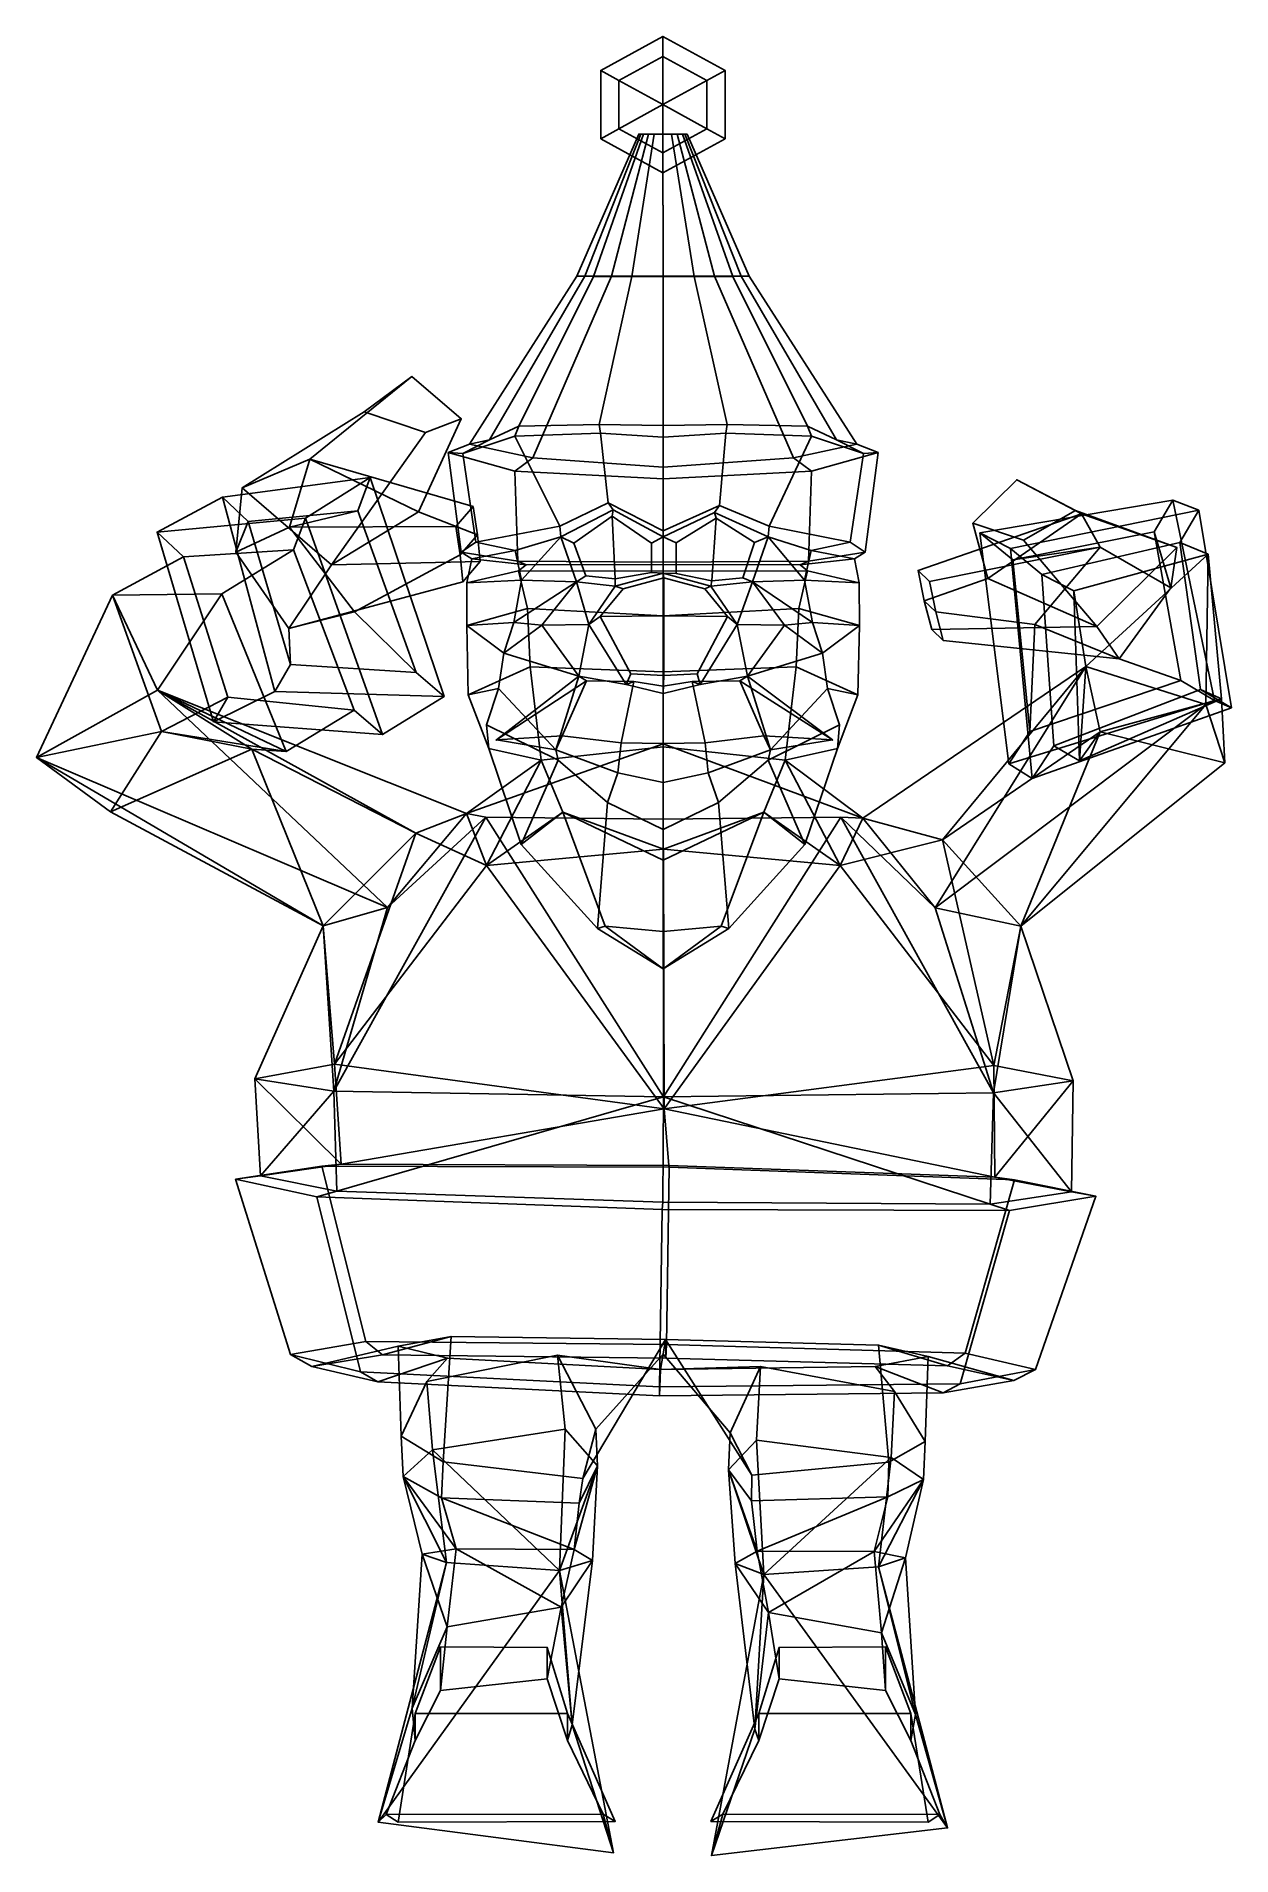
# Model space of a CAD drawing. Extents: x -196 to 174, y -163 to 400.
import ezdxf

# ---------------------------------------------------------------- set-up
doc = ezdxf.new("R2010")
doc.units = 0

msp = doc.modelspace()

# ---------------------------------------------------------------- linework, layer by layer
for p in [(-53.499561, 181.962646, 96.495125), (50.507008, 181.962646, 96.495125)]:
    msp.add_point(p)
for points in [[(-15.578745, 386.139221, 63.430351), (-1.969854, 393.603577, 63.430351), (-1.969851, 399.78717, 48.941158), (-21.21575, 389.23114, 48.941162)], [(-15.578739, 386.139221, 34.451965), (-21.21575, 389.23114, 48.941162), (-1.969851, 399.78717, 48.941158), (-1.969848, 393.603577, 34.451965)], [(11.639069, 386.139221, 63.430351), (17.276043, 389.23114, 48.941158), (-1.969851, 399.78717, 48.941158), (-1.969854, 393.603577, 63.430351)], [(11.639072, 386.139221, 34.451965), (-1.969848, 393.603577, 34.451965), (-1.969851, 399.78717, 48.941158), (17.276043, 389.23114, 48.941158)], [(-21.21575, 368.118958, 48.941162), (-15.578745, 371.210754, 63.430351), (-15.578745, 386.139221, 63.430351), (-21.21575, 389.23114, 48.941162)], [(-21.21575, 368.118958, 48.941162), (-21.21575, 389.23114, 48.941162), (-15.578739, 386.139221, 34.451965), (-15.578739, 371.210754, 34.451965)], [(-1.969855, 378.674988, 69.431976), (-1.969854, 393.603577, 63.430351), (-15.578745, 386.139221, 63.430351)], [(-1.969856, 378.674988, 28.450333), (-15.578739, 386.139221, 34.451965), (-1.969848, 393.603577, 34.451965)], [(-1.969856, 378.674988, 28.450333), (-1.969848, 393.603577, 34.451965), (11.639072, 386.139221, 34.451965)], [(-1.969855, 378.674988, 69.431976), (11.639069, 386.139221, 63.430351), (-1.969854, 393.603577, 63.430351)], [(17.276043, 368.118958, 48.941158), (17.276043, 389.23114, 48.941158), (11.639069, 386.139221, 63.430351), (11.639069, 371.210754, 63.430351)], [(17.276043, 368.118958, 48.941158), (11.639072, 371.210754, 34.451965), (11.639072, 386.139221, 34.451965), (17.276043, 389.23114, 48.941158)], [(-15.578745, 371.210754, 63.430351), (-1.969855, 378.674988, 69.431976), (-15.578745, 386.139221, 63.430351)], [(-15.578739, 371.210754, 34.451965), (-15.578739, 386.139221, 34.451965), (-1.969856, 378.674988, 28.450333)], [(11.639072, 371.210754, 34.451965), (-1.969856, 378.674988, 28.450333), (11.639072, 386.139221, 34.451965)], [(11.639069, 371.210754, 63.430351), (11.639069, 386.139221, 63.430351), (-1.969855, 378.674988, 69.431976)], [(-1.969854, 363.746521, 63.430351), (-1.969855, 378.674988, 69.431976), (-15.578745, 371.210754, 63.430351)], [(-1.969848, 363.746521, 34.451965), (-15.578739, 371.210754, 34.451965), (-1.969856, 378.674988, 28.450333)], [(-1.969848, 363.746521, 34.451965), (-1.969856, 378.674988, 28.450333), (11.639072, 371.210754, 34.451965)], [(-1.969854, 363.746521, 63.430351), (11.639069, 371.210754, 63.430351), (-1.969855, 378.674988, 69.431976)], [(-9.452437, 369.541687, 47.415455), (-6.451492, 369.560547, 43.899387), (-17.898188, 325.560547, 30.320601), (-28.615849, 325.541656, 41.662754)], [(-8.765778, 369.522278, 51.012367), (-9.452437, 369.541687, 47.415455), (-28.615849, 325.541656, 41.662754), (-26.163492, 325.522308, 53.265697)], [(-8.015762, 369.498352, 55.471481), (-8.765778, 369.522278, 51.012367), (-26.163492, 325.522308, 53.265697), (-23.484865, 325.498322, 67.64994)], [(-4.675262, 369.486633, 57.636448), (-8.015762, 369.498352, 55.471481), (-23.484865, 325.498322, 67.64994), (-11.554507, 325.486664, 74.633705)], [(-1.969851, 357.562988, 48.941158), (-1.969854, 363.746521, 63.430351), (-15.578745, 371.210754, 63.430351), (-21.21575, 368.118958, 48.941162)], [(-1.969851, 357.562988, 48.941158), (-21.21575, 368.118958, 48.941162), (-15.578739, 371.210754, 34.451965), (-1.969848, 363.746521, 34.451965)], [(-6.451492, 369.560547, 43.899387), (-1.97984, 369.573303, 41.530643), (-1.928, 325.573303, 22.679499), (-17.898188, 325.560547, 30.320601)], [(-1.97984, 369.479858, 58.899921), (-4.675262, 369.486633, 57.636448), (-11.554507, 325.486664, 74.633705), (-1.928, 325.479858, 78.709419)], [(2.491812, 369.560547, 43.899387), (14.042187, 325.560547, 30.320601), (-1.928, 325.573303, 22.679499), (-1.97984, 369.573303, 41.530643)], [(-1.97984, 369.479858, 58.899921), (-1.928, 325.479858, 78.709419), (7.698507, 325.486664, 74.633705), (0.715582, 369.486633, 57.636448)], [(-1.969851, 357.562988, 48.941158), (17.276043, 368.118958, 48.941158), (11.639069, 371.210754, 63.430351), (-1.969854, 363.746521, 63.430351)], [(-1.969851, 357.562988, 48.941158), (-1.969848, 363.746521, 34.451965), (11.639072, 371.210754, 34.451965), (17.276043, 368.118958, 48.941158)], [(0.715582, 369.486633, 57.636448), (7.698507, 325.486664, 74.633705), (19.628866, 325.498322, 67.64994), (4.056083, 369.498352, 55.471481)], [(5.49276, 369.541687, 47.415455), (24.759855, 325.541656, 41.662754), (14.042187, 325.560547, 30.320601), (2.491812, 369.560547, 43.899387)], [(4.056083, 369.498352, 55.471481), (19.628866, 325.498322, 67.64994), (22.307491, 325.522308, 53.265697), (4.806098, 369.522278, 51.012367)], [(4.806098, 369.522278, 51.012367), (22.307491, 325.522308, 53.265697), (24.759855, 325.541656, 41.662754), (5.49276, 369.541687, 47.415455)], [(-42.271126, 269.299835, 16.319864), (-61.859039, 273.548279, 37.509758), (-28.615849, 325.541656, 41.662754), (-17.898188, 325.560547, 30.320601)], [(-61.859039, 273.548279, 37.509758), (-55.5891, 274.848328, 60.679428), (-26.163492, 325.522308, 53.265697), (-28.615849, 325.541656, 41.662754)], [(-55.5891, 274.848328, 60.679428), (-46.548569, 279.128143, 88.605896), (-23.484865, 325.498322, 67.64994), (-26.163492, 325.522308, 53.265697)], [(-46.548569, 279.128143, 88.605896), (-21.688263, 279.644043, 101.565422), (-11.554507, 325.486664, 74.633705), (-23.484865, 325.498322, 67.64994)], [(-1.9, 266.40509, -2.974264), (-42.271126, 269.299835, 16.319864), (-17.898188, 325.560547, 30.320601), (-1.928, 325.573303, 22.679499)], [(-1.9, 279.32666, 108.993706), (-1.928, 325.479858, 78.709419), (-11.554507, 325.486664, 74.633705), (-21.688263, 279.644043, 101.565422)], [(-1.9, 266.40509, -2.974264), (-1.928, 325.573303, 22.679499), (14.042187, 325.560547, 30.320601), (38.471123, 269.299835, 16.319864)], [(-1.9, 279.32666, 108.993706), (17.88826, 279.644043, 101.565422), (7.698507, 325.486664, 74.633705), (-1.928, 325.479858, 78.709419)], [(42.748573, 279.128143, 88.605896), (19.628866, 325.498322, 67.64994), (7.698507, 325.486664, 74.633705), (17.88826, 279.644043, 101.565422)], [(38.471123, 269.299835, 16.319864), (14.042187, 325.560547, 30.320601), (24.759855, 325.541656, 41.662754), (58.059044, 273.548279, 37.509758)], [(51.789104, 274.848328, 60.679428), (22.307491, 325.522308, 53.265697), (19.628866, 325.498322, 67.64994), (42.748573, 279.128143, 88.605896)], [(58.059044, 273.548279, 37.509758), (24.759855, 325.541656, 41.662754), (22.307491, 325.522308, 53.265697), (51.789104, 274.848328, 60.679428)], [(-94.47876, 283.502747, 160.91893), (-79.651115, 294.469269, 154.576889), (-111.275536, 268.86676, 110.144539), (-132.144913, 260.049042, 133.238617)], [(-64.370476, 281.38559, 155.68689), (-77.613556, 252.584229, 119.946251), (-111.275536, 268.86676, 110.144539), (-79.651115, 294.469269, 154.576889)], [(-75.401917, 277.160248, 168.187851), (-64.370476, 281.38559, 155.68689), (-79.651115, 294.469269, 154.576889), (-94.47876, 283.502747, 160.91893)], [(-75.401917, 277.160248, 168.187851), (-94.47876, 283.502747, 160.91893), (-132.144913, 260.049042, 133.238617), (-104.512718, 236.205383, 134.668518)], [(-75.401917, 277.160248, 168.187851), (-104.512718, 236.205383, 134.668518), (-77.613556, 252.584229, 119.946251), (-64.370476, 281.38559, 155.68689)], [(-47.79092, 276.057281, 92.966484), (-46.548569, 279.128143, 88.605896), (-55.5891, 274.848328, 60.679428), (-63.887779, 270.68454, 61.73048)], [(-33.883507, 248.15918, 96.802116), (-47.79092, 276.057281, 92.966484), (-63.887779, 270.68454, 61.73048), (-59.840714, 243.229889, 77.739914)], [(-21.299599, 276.967651, 106.255333), (-21.688263, 279.644043, 101.565422), (-46.548569, 279.128143, 88.605896), (-47.79092, 276.057281, 92.966484)], [(-18.942772, 255.404907, 108.592934), (-21.299599, 276.967651, 106.255333), (-47.79092, 276.057281, 92.966484), (-33.883507, 248.15918, 96.802116)], [(-1.9, 275.689331, 112.282356), (-1.9, 279.32666, 108.993706), (-21.688263, 279.644043, 101.565422), (-21.299599, 276.967651, 106.255333)], [(-1.9, 246.739502, 112.074959), (-1.9, 275.689331, 112.282356), (-21.299599, 276.967651, 106.255333), (-18.942772, 255.404907, 108.592934)], [(-1.9, 275.689331, 112.282356), (17.499596, 276.967651, 106.255333), (17.88826, 279.644043, 101.565422), (-1.9, 279.32666, 108.993706)], [(-1.9, 246.739502, 112.074959), (15.546495, 254.597473, 108.592934), (17.499596, 276.967651, 106.255333), (-1.9, 275.689331, 112.282356)], [(15.546495, 254.597473, 108.592934), (30.955547, 248.15918, 96.802124), (43.990925, 276.057281, 92.966484), (17.499596, 276.967651, 106.255333)], [(17.499596, 276.967651, 106.255333), (43.990925, 276.057281, 92.966484), (42.748573, 279.128143, 88.605896), (17.88826, 279.644043, 101.565422)], [(30.955547, 248.15918, 96.802124), (56.040722, 243.229889, 77.739914), (60.08778, 270.68454, 61.73048), (43.990925, 276.057281, 92.966484)], [(43.990925, 276.057281, 92.966484), (60.08778, 270.68454, 61.73048), (51.789104, 274.848328, 60.679428), (42.748573, 279.128143, 88.605896)], [(-63.887779, 270.68454, 61.73048), (-55.5891, 274.848328, 60.679428), (-61.859039, 273.548279, 37.509758), (-68.413467, 270.929962, 35.851646)], [(-68.413467, 270.929962, 35.851646), (-61.859039, 273.548279, 37.509758), (-42.271126, 269.299835, 16.319864), (-47.799843, 265.164886, 12.511164)], [(-59.840714, 243.229889, 77.739914), (-63.887779, 270.68454, 61.73048), (-68.413467, 270.929962, 35.851646), (-64.414131, 240.066101, 40.018829)], [(-64.414131, 240.066101, 40.018829), (-68.413467, 270.929962, 35.851646), (-47.799843, 265.164886, 12.511164), (-46.904514, 237.327759, 13.866787)], [(64.613472, 270.929962, 35.851646), (43.999844, 265.164886, 12.511164), (38.471123, 269.299835, 16.319864), (58.059044, 273.548279, 37.509758)], [(60.614136, 240.066101, 40.018829), (43.104519, 237.327759, 13.866787), (43.999844, 265.164886, 12.511164), (64.613472, 270.929962, 35.851646)], [(60.08778, 270.68454, 61.73048), (64.613472, 270.929962, 35.851646), (58.059044, 273.548279, 37.509758), (51.789104, 274.848328, 60.679428)], [(56.040722, 243.229889, 77.739914), (60.614136, 240.066101, 40.018829), (64.613472, 270.929962, 35.851646), (60.08778, 270.68454, 61.73048)], [(-132.144913, 260.049042, 133.238617), (-111.275536, 268.86676, 110.144539), (-117.535316, 247.866089, 89.514938), (-134.125397, 240.148865, 109.375786)], [(-60.733704, 254.221436, 106.499535), (-66.073799, 248.034241, 98.733681), (-117.535316, 247.866089, 89.514938), (-111.275536, 268.86676, 110.144539)], [(-59.323471, 245.43335, 113.471428), (-60.733704, 254.221436, 106.499535), (-111.275536, 268.86676, 110.144539), (-77.613556, 252.584229, 119.946251)], [(-47.799843, 265.164886, 12.511164), (-42.271126, 269.299835, 16.319864), (-1.9, 266.40509, -2.974264), (-1.9, 262.789398, -7.526243)], [(-46.904514, 237.327759, 13.866787), (-47.799843, 265.164886, 12.511164), (-1.9, 262.789398, -7.526243), (-1.9, 237.041565, -5.901319)], [(43.999844, 265.164886, 12.511164), (-1.9, 262.789398, -7.526243), (-1.9, 266.40509, -2.974264), (38.471123, 269.299835, 16.319864)], [(43.104519, 237.327759, 13.866787), (-1.9, 237.041565, -5.901319), (-1.9, 262.789398, -7.526243), (43.999844, 265.164886, 12.511164)], [(-138.322205, 257.126556, 122.539848), (-92.525871, 263.218262, 80.947334), (-112.633125, 250.644501, 58.877846), (-158.509598, 246.325745, 98.606049)], [(-138.322205, 257.126556, 122.539848), (-130.308777, 249.621094, 119.506432), (-96.392212, 252.936035, 88.985893), (-92.525871, 263.218262, 80.947334)], [(-104.512718, 236.205383, 134.668518), (-132.144913, 260.049042, 133.238617), (-134.125397, 240.148865, 109.375786), (-117.768745, 216.43576, 114.890366)], [(-88.779533, 183.605957, 70.985367), (-112.633125, 250.644501, 58.877846), (-92.525871, 263.218262, 80.947334), (-69.713112, 195.415039, 95.363197)], [(-69.713112, 195.415039, 95.363197), (-92.525871, 263.218262, 80.947334), (-96.392212, 252.936035, 88.985893), (-78.332199, 202.869934, 98.91806)], [(109.646309, 243.867462, 144.959564), (125.772263, 252.972412, 135.380508), (107.556892, 262.534607, 134.726135), (93.957535, 249.053772, 135.506836)], [(93.957535, 249.053772, 135.506836), (107.556892, 262.534607, 134.726135), (127.546547, 251.968933, 76.399933), (98.648552, 231.972382, 88.890945)], [(125.772263, 252.972412, 135.380508), (157.133347, 241.534424, 93.501389), (127.546547, 251.968933, 76.399933), (107.556892, 262.534607, 134.726135)], [(-141.101273, 187.528259, 112.110939), (-122.071754, 196.966034, 138.877731), (-138.322205, 257.126556, 122.539848), (-158.509598, 246.325745, 98.606049)], [(-122.071754, 196.966034, 138.877731), (-117.22773, 205.311401, 130.952042), (-130.308777, 249.621094, 119.506432), (-138.322205, 257.126556, 122.539848)], [(-59.323471, 245.43335, 113.471428), (-64.767204, 239.268188, 105.736542), (-66.073799, 248.034241, 98.733681), (-60.733704, 254.221436, 106.499535)], [(-18.942772, 255.404907, 108.592934), (-33.883507, 248.15918, 96.802116), (-33.590797, 244.862305, 94.976685), (-17.374081, 253.190369, 107.094673)], [(-1.9, 246.739502, 112.074959), (-18.942772, 255.404907, 108.592934), (-17.374081, 253.190369, 107.094673), (-1.9, 244.85791, 109.102097)], [(-1.9, 246.739502, 112.074959), (-1.9, 244.85791, 109.102097), (13.977801, 252.382935, 107.094673), (15.546495, 254.597473, 108.592934)], [(15.546495, 254.597473, 108.592934), (13.977801, 252.382935, 107.094673), (30.662834, 244.862305, 94.976685), (30.955547, 248.15918, 96.802124)], [(155.825684, 256.253387, 74.268318), (163.86824, 253.090942, 42.294399), (105.590652, 241.190857, 29.49827), (96.163261, 246.041809, 60.109642)], [(155.825684, 256.253387, 74.268318), (96.163261, 246.041809, 60.109642), (106.375801, 237.747131, 63.601601), (150.06076, 246.431824, 74.043098)], [(168.76059, 194.209808, 85.825798), (155.825684, 256.253387, 74.268318), (150.06076, 246.431824, 74.043098), (158.390518, 200.348938, 82.554893)], [(174.055695, 191.921082, 52.145256), (163.86824, 253.090942, 42.294399), (155.825684, 256.253387, 74.268318), (168.76059, 194.209808, 85.825798)], [(-158.509598, 246.325745, 98.606049), (-112.633125, 250.644501, 58.877846), (-116.265526, 240.778687, 66.527275), (-150.390457, 238.679321, 95.552483)], [(-134.125397, 240.148865, 109.375786), (-117.535316, 247.866089, 89.514938), (-96.392212, 252.936035, 88.985893), (-130.308777, 249.621094, 119.506432)], [(-117.768745, 216.43576, 114.890366), (-134.125397, 240.148865, 109.375786), (-130.308777, 249.621094, 119.506432), (-117.22773, 205.311401, 130.952042)], [(-97.416481, 221.609131, 93.757751), (-78.332199, 202.869934, 98.91806), (-96.392212, 252.936035, 88.985893), (-117.535316, 247.866089, 89.514938)], [(-64.767204, 239.268188, 105.736542), (-97.416481, 221.609131, 93.757751), (-117.535316, 247.866089, 89.514938), (-66.073799, 248.034241, 98.733681)], [(-88.779533, 183.605957, 70.985367), (-97.564667, 191.164307, 74.627724), (-116.265526, 240.778687, 66.527275), (-112.633125, 250.644501, 58.877846)], [(-58.52729, 237.163116, 120.495293), (-59.323471, 245.43335, 113.471428), (-77.613556, 252.584229, 119.946251), (-104.512718, 236.205383, 134.668518)], [(-47.675175, 240.574005, 78.249641), (-33.590797, 244.862305, 94.976685), (-33.883507, 248.15918, 96.802116), (-59.840714, 243.229889, 77.739914)], [(-17.632929, 251.295166, 104.469688), (-17.374081, 253.190369, 107.094673), (-33.590797, 244.862305, 94.976685), (-29.570061, 242.926453, 94.654114)], [(-16.733572, 231.802063, 102.64016), (-17.632929, 251.295166, 104.469688), (-29.570061, 242.926453, 94.654114), (-25.823059, 232.736633, 97.547935)], [(-17.632929, 251.295166, 104.469688), (-5.485055, 242.923279, 106.095718), (-1.9, 244.85791, 109.102097), (-17.374081, 253.190369, 107.094673)], [(-5.485055, 242.923279, 106.095718), (-17.632929, 251.295166, 104.469688), (-16.733572, 231.802063, 102.64016), (-5.485055, 233.80603, 106.939919)], [(14.484674, 250.600037, 104.268639), (13.977801, 252.382935, 107.094673), (-1.9, 244.85791, 109.102097), (2.138192, 243.042542, 106.276031)], [(2.138192, 243.042542, 106.276031), (2.138192, 233.537933, 107.318275), (13.16766, 231.189697, 102.009949), (14.484674, 250.600037, 104.268639)], [(13.16766, 231.189697, 102.009949), (22.729984, 232.18573, 95.723228), (26.404018, 243.045959, 92.15062), (14.484674, 250.600037, 104.268639)], [(14.484674, 250.600037, 104.268639), (26.404018, 243.045959, 92.15062), (30.662834, 244.862305, 94.976685), (13.977801, 252.382935, 107.094673)], [(43.875175, 240.574005, 78.249641), (56.040722, 243.229889, 77.739914), (30.955547, 248.15918, 96.802124), (30.662834, 244.862305, 94.976685)], [(77.03997, 234.439026, 78.968117), (127.546547, 251.968933, 76.399933), (133.412094, 241.663147, 48.669022), (80.531509, 231.043823, 68.365593)], [(78.873459, 225.025665, 84.077141), (98.648552, 231.972382, 88.890945), (127.546547, 251.968933, 76.399933), (77.03997, 234.439026, 78.968117)], [(109.646309, 243.867462, 144.959564), (93.957535, 249.053772, 135.506836), (98.648552, 231.972382, 88.890945), (132.371231, 217.109894, 94.276024)], [(163.86824, 253.090942, 42.294399), (158.049713, 243.100464, 42.076439), (115.295204, 233.2052, 32.828983), (105.590652, 241.190857, 29.49827)], [(109.646309, 243.867462, 144.959564), (132.371231, 217.109894, 94.276024), (157.133347, 241.534424, 93.501389), (125.772263, 252.972412, 135.380508)], [(157.133347, 241.534424, 93.501389), (155.223083, 229.112274, 63.415054), (133.412094, 241.663147, 48.669022), (127.546547, 251.968933, 76.399933)], [(174.055695, 191.921082, 52.145256), (164.447113, 197.592529, 49.116577), (158.049713, 243.100464, 42.076439), (163.86824, 253.090942, 42.294399)], [(-141.101273, 187.528259, 112.110939), (-158.509598, 246.325745, 98.606049), (-150.390457, 238.679321, 95.552483), (-136.606171, 195.2453, 104.769005)], [(-58.52729, 237.163116, 120.495293), (-63.892567, 230.959808, 112.709518), (-64.767204, 239.268188, 105.736542), (-59.323471, 245.43335, 113.471428)], [(-59.840714, 243.229889, 77.739914), (-64.414131, 240.066101, 40.018829), (-61.108589, 238.052368, 41.26128), (-47.675175, 240.574005, 78.249641)], [(-45.702423, 231.456543, 78.655991), (-33.590797, 244.862305, 94.976685), (-47.675175, 240.574005, 78.249641)], [(-28.66053, 230.895935, 98.549278), (-33.590797, 244.862305, 94.976685), (-45.702423, 231.456543, 78.655991)], [(-25.823059, 232.736633, 97.547935), (-29.570061, 242.926453, 94.654114), (-33.590797, 244.862305, 94.976685), (-28.66053, 230.895935, 98.549278)], [(-5.485055, 233.80603, 106.939919), (-1.9, 233.558594, 110.144325), (-1.9, 244.85791, 109.102097), (-5.485055, 242.923279, 106.095718)], [(2.138192, 233.537933, 107.318275), (2.138192, 243.042542, 106.276031), (-1.9, 244.85791, 109.102097), (-1.9, 233.558594, 110.144325)], [(22.729984, 232.18573, 95.723228), (25.732569, 230.895935, 98.549278), (30.662834, 244.862305, 94.976685), (26.404018, 243.045959, 92.15062)], [(25.732569, 230.895935, 98.549278), (41.90242, 231.456543, 78.655991), (30.662834, 244.862305, 94.976685)], [(41.90242, 231.456543, 78.655991), (43.875175, 240.574005, 78.249641), (30.662834, 244.862305, 94.976685)], [(56.040722, 243.229889, 77.739914), (43.875175, 240.574005, 78.249641), (57.308598, 238.052368, 41.26128), (60.614136, 240.066101, 40.018829)], [(112.319489, 170.054962, 39.704418), (105.105621, 174.552307, 71.719978), (96.163261, 246.041809, 60.109642), (105.590652, 241.190857, 29.49827)], [(105.105621, 174.552307, 71.719978), (111.636475, 184.537048, 72.112534), (106.375801, 237.747131, 63.601601), (96.163261, 246.041809, 60.109642)], [(155.223083, 229.112274, 63.415054), (150.06076, 246.431824, 74.043098), (106.375801, 237.747131, 63.601601), (133.412094, 241.663147, 48.669022)], [(158.049713, 243.100464, 42.076439), (166.762375, 239.467316, 7.214157), (125.261086, 228.130371, -1.553777), (115.295204, 233.2052, 32.828983)], [(139.238617, 207.038147, 66.752838), (158.390518, 200.348938, 82.554893), (150.06076, 246.431824, 74.043098), (155.223083, 229.112274, 63.415054)], [(170.877945, 194.665833, 13.612125), (166.762375, 239.467316, 7.214157), (158.049713, 243.100464, 42.076439), (164.447113, 197.592529, 49.116577)], [(-150.390457, 238.679321, 95.552483), (-116.265526, 240.778687, 66.527275), (-138.470383, 227.195068, 41.433933), (-172.291245, 226.746338, 69.428734)], [(-157.181992, 184.557312, 76.968124), (-136.606171, 195.2453, 104.769005), (-150.390457, 238.679321, 95.552483), (-172.291245, 226.746338, 69.428734)], [(-138.470383, 227.195068, 41.433933), (-116.265526, 240.778687, 66.527275), (-97.564667, 191.164307, 74.627724), (-118.539299, 178.398315, 48.137123)], [(-63.892567, 230.959808, 112.709518), (-117.768745, 216.43576, 114.890366), (-97.416481, 221.609131, 93.757751), (-64.767204, 239.268188, 105.736542)], [(-58.52729, 237.163116, 120.495293), (-104.512718, 236.205383, 134.668518), (-117.768745, 216.43576, 114.890366), (-63.892567, 230.959808, 112.709518)], [(-64.414131, 240.066101, 40.018829), (-46.904514, 237.327759, 13.866787), (-44.318386, 236.215271, 14.896184), (-61.108589, 238.052368, 41.26128)], [(-47.675175, 240.574005, 78.249641), (-61.108589, 238.052368, 41.26128), (-62.612999, 230.640381, 42.462151), (-45.702423, 231.456543, 78.655991)], [(-62.612999, 230.640381, 42.462151), (-61.108589, 238.052368, 41.26128), (-44.318386, 236.215271, 14.896184), (-46.630749, 234.319763, 12.67251)], [(-46.904514, 237.327759, 13.866787), (-1.9, 237.041565, -5.901319), (-1.9, 236.288086, -2.27502), (-44.318386, 236.215271, 14.896184)], [(43.104519, 237.327759, 13.866787), (40.518391, 236.215271, 14.896184), (-1.9, 236.288086, -2.27502), (-1.9, 237.041565, -5.901319)], [(60.614136, 240.066101, 40.018829), (57.308598, 238.052368, 41.26128), (40.518391, 236.215271, 14.896184), (43.104519, 237.327759, 13.866787)], [(58.813, 230.640381, 42.462151), (42.830746, 234.319763, 12.67251), (40.518391, 236.215271, 14.896184), (57.308598, 238.052368, 41.26128)], [(43.875175, 240.574005, 78.249641), (41.90242, 231.456543, 78.655991), (58.813, 230.640381, 42.462151), (57.308598, 238.052368, 41.26128)], [(82.47718, 221.65448, 73.491241), (80.531509, 231.043823, 68.365593), (133.412094, 241.663147, 48.669022), (113.180038, 217.761536, 50.908455)], [(112.319489, 170.054962, 39.704418), (105.590652, 241.190857, 29.49827), (115.295204, 233.2052, 32.828983), (118.997635, 180.194427, 40.114334)], [(113.180038, 217.761536, 50.908455), (133.412094, 241.663147, 48.669022), (106.375801, 237.747131, 63.601601), (111.636475, 184.537048, 72.112534)], [(166.762375, 239.467316, 7.214157), (128.894012, 204.668121, -48.871151), (125.261086, 228.130371, -1.553777)], [(166.762375, 239.467316, 7.214157), (166.063522, 192.907593, -65.920074), (128.894012, 204.668121, -48.871151)], [(132.371231, 217.109894, 94.276024), (139.238617, 207.038147, 66.752838), (155.223083, 229.112274, 63.415054), (157.133347, 241.534424, 93.501389)], [(170.877945, 194.665833, 13.612125), (166.063522, 192.907593, -65.920074), (166.762375, 239.467316, 7.214157)], [(-62.634781, 217.446472, 44.641083), (-62.612999, 230.640381, 42.462151), (-46.630749, 234.319763, 12.67251), (-43.885971, 222.622711, 11.188781)], [(-45.702423, 231.456543, 78.655991), (-62.612999, 230.640381, 42.462151), (-62.634781, 217.446472, 44.641083), (-48.144192, 218.357361, 78.504814)], [(-48.144192, 218.357361, 78.504814), (-28.66053, 230.895935, 98.549278), (-45.702423, 231.456543, 78.655991)], [(-46.630749, 234.319763, 12.67251), (-44.318386, 236.215271, 14.896184), (-1.9, 236.288086, -2.27502), (-1.9, 234.245605, -2.405132)], [(-43.885971, 222.622711, 11.188781), (-46.630749, 234.319763, 12.67251), (-1.9, 234.245605, -2.405132), (-1.9, 220.369385, -0.945824)], [(-16.733572, 231.802063, 102.64016), (-25.823059, 232.736633, 97.547935), (-28.66053, 230.895935, 98.549278), (-16.70068, 229.615021, 104.835991)], [(-1.641618, 220.355347, 128.666168), (-1.641618, 232.172241, 124.536148), (-14.264492, 228.737976, 121.01963), (-21.34082, 220.173645, 122.216965)], [(-16.733572, 231.802063, 102.64016), (-16.70068, 229.615021, 104.835991), (-1.9, 233.558594, 110.144325), (-5.485055, 233.80603, 106.939919)], [(-1.641618, 232.172241, 124.536148), (-1.9, 233.558594, 110.144325), (-16.70068, 229.615021, 104.835991), (-14.264492, 228.737976, 121.01963)], [(42.830746, 234.319763, 12.67251), (-1.9, 234.245605, -2.405132), (-1.9, 236.288086, -2.27502), (40.518391, 236.215271, 14.896184)], [(40.085972, 222.622711, 11.188781), (-1.9, 220.369385, -0.945824), (-1.9, 234.245605, -2.405132), (42.830746, 234.319763, 12.67251)], [(-1.641618, 232.172241, 124.536148), (10.981255, 228.737976, 121.01963), (12.900679, 229.615021, 104.835991), (-1.9, 233.558594, 110.144325)], [(13.16766, 231.189697, 102.009949), (2.138192, 233.537933, 107.318275), (-1.9, 233.558594, 110.144325), (12.900679, 229.615021, 104.835991)], [(-1.641618, 220.355347, 128.666168), (18.057583, 220.173645, 122.216965), (10.981255, 228.737976, 121.01963), (-1.641618, 232.172241, 124.536148)], [(13.16766, 231.189697, 102.009949), (12.900679, 229.615021, 104.835991), (25.732569, 230.895935, 98.549278), (22.729984, 232.18573, 95.723228)], [(44.344196, 218.357361, 78.504814), (41.90242, 231.456543, 78.655991), (25.732569, 230.895935, 98.549278)], [(58.834785, 217.446472, 44.641083), (40.085972, 222.622711, 11.188781), (42.830746, 234.319763, 12.67251), (58.813, 230.640381, 42.462151)], [(41.90242, 231.456543, 78.655991), (44.344196, 218.357361, 78.504814), (58.834785, 217.446472, 44.641083), (58.813, 230.640381, 42.462151)], [(78.873459, 225.025665, 84.077141), (77.03997, 234.439026, 78.968117), (80.531509, 231.043823, 68.365593), (82.47718, 221.65448, 73.491241)], [(81.28614, 216.127258, 89.251236), (132.371231, 217.109894, 94.276024), (98.648552, 231.972382, 88.890945), (78.873459, 225.025665, 84.077141)], [(125.261086, 228.130371, -1.553777), (127.025635, 175.458435, 5.217651), (118.997635, 180.194427, 40.114334), (115.295204, 233.2052, 32.828983)], [(-172.291245, 226.746338, 69.428734), (-158.378403, 197.361298, 1.608878), (-195.883713, 176.543945, 7.420236)], [(-157.181992, 184.557312, 76.968124), (-172.291245, 226.746338, 69.428734), (-195.883713, 176.543945, 7.420236)], [(-172.291245, 226.746338, 69.428734), (-138.470383, 227.195068, 41.433933), (-158.378403, 197.361298, 1.608878)], [(-118.539299, 178.398315, 48.137123), (-158.378403, 197.361298, 1.608878), (-138.470383, 227.195068, 41.433933)], [(-39.490215, 217.540649, 101.72583), (-28.66053, 230.895935, 98.549278), (-48.144192, 218.357361, 78.504814)], [(-39.490215, 217.540649, 101.72583), (-24.858456, 217.69397, 104.760262), (-28.66053, 230.895935, 98.549278)], [(-24.858456, 217.69397, 104.760262), (-16.70068, 229.615021, 104.835991), (-28.66053, 230.895935, 98.549278)], [(-21.34082, 220.173645, 122.216965), (-14.264492, 228.737976, 121.01963), (-16.70068, 229.615021, 104.835991), (-24.858456, 217.69397, 104.760262)], [(18.057583, 220.173645, 122.216965), (21.058456, 217.69397, 104.760262), (12.900679, 229.615021, 104.835991), (10.981255, 228.737976, 121.01963)], [(21.058456, 217.69397, 104.760262), (25.732569, 230.895935, 98.549278), (12.900679, 229.615021, 104.835991)], [(35.690216, 217.540649, 101.72583), (25.732569, 230.895935, 98.549278), (21.058456, 217.69397, 104.760262)], [(35.690216, 217.540649, 101.72583), (44.344196, 218.357361, 78.504814), (25.732569, 230.895935, 98.549278)], [(127.025635, 175.458435, 5.217651), (125.261086, 228.130371, -1.553777), (128.894012, 204.668121, -48.871151)], [(-117.768745, 216.43576, 114.890366), (-117.22773, 205.311401, 130.952042), (-78.332199, 202.869934, 98.91806), (-97.416481, 221.609131, 93.757751)], [(-62.198425, 195.892212, 46.003769), (-62.634781, 217.446472, 44.641083), (-43.885971, 222.622711, 11.188781), (-43.093254, 204.63504, 14.099627)], [(-43.093254, 204.63504, 14.099627), (-43.885971, 222.622711, 11.188781), (-1.9, 220.369385, -0.945824), (-1.9, 203.009338, 3.485335)], [(-11.916492, 202.425659, 117.381271), (-21.34082, 220.173645, 122.216965), (-24.858456, 217.69397, 104.760262), (-13.366461, 199.106934, 104.511536)], [(-1.641618, 201.904175, 122.611298), (-1.641618, 220.355347, 128.666168), (-21.34082, 220.173645, 122.216965), (-11.916492, 202.425659, 117.381271)], [(39.293255, 204.63504, 14.099627), (-1.9, 203.009338, 3.485335), (-1.9, 220.369385, -0.945824), (40.085972, 222.622711, 11.188781)], [(-1.641618, 201.904175, 122.611298), (8.633257, 202.425659, 117.381271), (18.057583, 220.173645, 122.216965), (-1.641618, 220.355347, 128.666168)], [(8.633257, 202.425659, 117.381271), (9.566461, 199.106934, 104.511536), (21.058456, 217.69397, 104.760262), (18.057583, 220.173645, 122.216965)], [(58.398434, 195.892212, 46.003769), (39.293255, 204.63504, 14.099627), (40.085972, 222.622711, 11.188781), (58.834785, 217.446472, 44.641083)], [(81.28614, 216.127258, 89.251236), (78.873459, 225.025665, 84.077141), (82.47718, 221.65448, 73.491241), (84.798225, 212.724335, 78.619164)], [(84.798225, 212.724335, 78.619164), (82.47718, 221.65448, 73.491241), (113.180038, 217.761536, 50.908455), (139.238617, 207.038147, 66.752838)], [(-48.144192, 218.357361, 78.504814), (-62.634781, 217.446472, 44.641083), (-51.210266, 208.833984, 77.948036)], [(-52.81601, 197.904114, 78.12674), (-51.210266, 208.833984, 77.948036), (-62.634781, 217.446472, 44.641083), (-62.198425, 195.892212, 46.003769)], [(-51.210266, 208.833984, 77.948036), (-39.490215, 217.540649, 101.72583), (-48.144192, 218.357361, 78.504814)], [(-27.993595, 201.727295, 98.608398), (-39.490215, 217.540649, 101.72583), (-51.210266, 208.833984, 77.948036)], [(-27.993595, 201.727295, 98.608398), (-24.858456, 217.69397, 104.760262), (-39.490215, 217.540649, 101.72583)], [(-13.366461, 199.106934, 104.511536), (-24.858456, 217.69397, 104.760262), (-27.993595, 201.727295, 98.608398)], [(9.566461, 199.106934, 104.511536), (24.193596, 201.727295, 98.608398), (21.058456, 217.69397, 104.760262)], [(24.193596, 201.727295, 98.608398), (35.690216, 217.540649, 101.72583), (21.058456, 217.69397, 104.760262)], [(24.193596, 201.727295, 98.608398), (47.410271, 208.833984, 77.948036), (35.690216, 217.540649, 101.72583)], [(47.410271, 208.833984, 77.948036), (44.344196, 218.357361, 78.504814), (35.690216, 217.540649, 101.72583)], [(44.344196, 218.357361, 78.504814), (47.410271, 208.833984, 77.948036), (58.834785, 217.446472, 44.641083)], [(49.016014, 197.904114, 78.12674), (58.398434, 195.892212, 46.003769), (58.834785, 217.446472, 44.641083), (47.410271, 208.833984, 77.948036)], [(81.28614, 216.127258, 89.251236), (84.798225, 212.724335, 78.619164), (139.238617, 207.038147, 66.752838), (132.371231, 217.109894, 94.276024)], [(139.238617, 207.038147, 66.752838), (113.180038, 217.761536, 50.908455), (111.636475, 184.537048, 72.112534), (158.390518, 200.348938, 82.554893)], [(-52.81601, 197.904114, 78.12674), (-35.101604, 178.901337, 104.917747), (-27.993595, 201.727295, 98.608398), (-51.210266, 208.833984, 77.948036)], [(49.016014, 197.904114, 78.12674), (47.410271, 208.833984, 77.948036), (24.193596, 201.727295, 98.608398), (31.301603, 178.901337, 104.917747)], [(-122.071754, 196.966034, 138.877731), (-69.713112, 195.415039, 95.363197), (-78.332199, 202.869934, 98.91806), (-117.22773, 205.311401, 130.952042)], [(-55.869884, 179.280548, 50.112881), (-62.198425, 195.892212, 46.003769), (-43.093254, 204.63504, 14.099627), (-39.614113, 175.741302, 31.855993)], [(-39.614113, 175.741302, 31.855993), (-43.093254, 204.63504, 14.099627), (-1.9, 203.009338, 3.485335), (-1.878063, 179.883911, 8.88728)], [(35.869949, 175.741302, 31.855993), (-1.878063, 179.883911, 8.88728), (-1.9, 203.009338, 3.485335), (39.293255, 204.63504, 14.099627)], [(52.069885, 179.280548, 50.112881), (35.869949, 175.741302, 31.855993), (39.293255, 204.63504, 14.099627), (58.398434, 195.892212, 46.003769)], [(84.576317, 151.066315, 45.658447), (128.894012, 204.668121, -48.871151), (59.943993, 157.75, 4.810457)], [(82.284592, 130.039459, -27.107908), (59.943993, 157.75, 4.810457), (128.894012, 204.668121, -48.871151)], [(82.284592, 130.039459, -27.107908), (128.894012, 204.668121, -48.871151), (166.063522, 192.907593, -65.920074)], [(84.576317, 151.066315, 45.658447), (133.385651, 184.470398, -1.768038), (128.894012, 204.668121, -48.871151)], [(127.025635, 175.458435, 5.217651), (128.894012, 204.668121, -48.871151), (133.385651, 184.470398, -1.768038)], [(-87.234161, 130.141296, -25.035038), (-195.883713, 176.543945, 7.420236), (-158.378403, 197.361298, 1.608878)], [(-78.480591, 153.14093, 47.195965), (-62.807049, 159.193909, 1.003171), (-158.378403, 197.361298, 1.608878)], [(-78.480591, 153.14093, 47.195965), (-158.378403, 197.361298, 1.608878), (-129.241577, 179.133179, 41.324821)], [(-87.234161, 130.141296, -25.035038), (-158.378403, 197.361298, 1.608878), (-62.807049, 159.193909, 1.003171)], [(-118.539299, 178.398315, 48.137123), (-129.241577, 179.133179, 41.324821), (-158.378403, 197.361298, 1.608878)], [(-55.869884, 179.280548, 50.112881), (-56.539234, 186.646027, 81.29702), (-52.81601, 197.904114, 78.12674), (-62.198425, 195.892212, 46.003769)], [(-52.81601, 197.904114, 78.12674), (-56.539234, 186.646027, 81.29702), (-34.418434, 175.679596, 95.906563), (-35.101604, 178.901337, 104.917747)], [(-25.627405, 200.306641, 112.608627), (-27.993595, 201.727295, 98.608398), (-53.499561, 181.962646, 96.495125)], [(-53.499561, 181.962646, 96.495125), (-27.993595, 201.727295, 98.608398), (-35.101604, 178.901337, 104.917747)], [(-33.104607, 183.257935, 115.00264), (-25.627405, 200.306641, 112.608627), (-53.499561, 181.962646, 96.495125)], [(-10.930035, 200.044373, 112.725739), (-25.627405, 200.306641, 112.608627), (-33.104607, 183.257935, 115.00264), (-14.890987, 181.06662, 123.670204)], [(-25.627405, 200.306641, 112.608627), (-10.930035, 200.044373, 112.725739), (-13.366461, 199.106934, 104.511536), (-27.993595, 201.727295, 98.608398)], [(-14.890987, 181.06662, 123.670204), (-1.9, 180.863159, 124.353912), (-1.9, 198.630371, 115.474304), (-10.930035, 200.044373, 112.725739)], [(-1.641618, 201.904175, 122.611298), (-11.916492, 202.425659, 117.381271), (-13.366461, 199.106934, 104.511536), (-1.9, 196.31958, 110.43103)], [(-1.9, 198.630371, 115.474304), (-1.9, 196.31958, 110.43103), (-13.366461, 199.106934, 104.511536), (-10.930035, 200.044373, 112.725739)], [(-1.641618, 201.904175, 122.611298), (-1.9, 196.31958, 110.43103), (9.566461, 199.106934, 104.511536), (8.633257, 202.425659, 117.381271)], [(11.090986, 181.06662, 123.670204), (7.130035, 200.044373, 112.725739), (-1.9, 198.630371, 115.474304), (-1.9, 180.863159, 124.353912)], [(-1.9, 198.630371, 115.474304), (7.130035, 200.044373, 112.725739), (9.566461, 199.106934, 104.511536), (-1.9, 196.31958, 110.43103)], [(21.827406, 200.306641, 112.608627), (24.193596, 201.727295, 98.608398), (9.566461, 199.106934, 104.511536), (7.130035, 200.044373, 112.725739)], [(7.130035, 200.044373, 112.725739), (11.090986, 181.06662, 123.670204), (29.304607, 183.257935, 115.00264), (21.827406, 200.306641, 112.608627)], [(21.827406, 200.306641, 112.608627), (50.507008, 181.962646, 96.495125), (24.193596, 201.727295, 98.608398)], [(29.304607, 183.257935, 115.00264), (50.507008, 181.962646, 96.495125), (21.827406, 200.306641, 112.608627)], [(50.507008, 181.962646, 96.495125), (31.301603, 178.901337, 104.917747), (24.193596, 201.727295, 98.608398)], [(49.016014, 197.904114, 78.12674), (31.301603, 178.901337, 104.917747), (30.618433, 175.679596, 95.906563), (52.739243, 186.646027, 81.29702)], [(52.069885, 179.280548, 50.112881), (58.398434, 195.892212, 46.003769), (49.016014, 197.904114, 78.12674), (52.739243, 186.646027, 81.29702)], [(168.76059, 194.209808, 85.825798), (158.390518, 200.348938, 82.554893), (111.636475, 184.537048, 72.112534), (105.105621, 174.552307, 71.719978)], [(174.055695, 191.921082, 52.145256), (112.319489, 170.054962, 39.704418), (118.997635, 180.194427, 40.114334), (164.447113, 197.592529, 49.116577)], [(127.025635, 175.458435, 5.217651), (170.877945, 194.665833, 13.612125), (164.447113, 197.592529, 49.116577), (118.997635, 180.194427, 40.114334)], [(-118.539299, 178.398315, 48.137123), (-97.564667, 191.164307, 74.627724), (-136.606171, 195.2453, 104.769005), (-157.181992, 184.557312, 76.968124)], [(-141.101273, 187.528259, 112.110939), (-88.779533, 183.605957, 70.985367), (-69.713112, 195.415039, 95.363197), (-122.071754, 196.966034, 138.877731)], [(-141.101273, 187.528259, 112.110939), (-136.606171, 195.2453, 104.769005), (-97.564667, 191.164307, 74.627724), (-88.779533, 183.605957, 70.985367)], [(108.776802, 124.35144, 5.761681), (82.284592, 130.039459, -27.107908), (166.063522, 192.907593, -65.920074)], [(174.055695, 191.921082, 52.145256), (168.76059, 194.209808, 85.825798), (105.105621, 174.552307, 71.719978), (112.319489, 170.054962, 39.704418)], [(171.994812, 174.895935, -26.393824), (108.776802, 124.35144, 5.761681), (166.063522, 192.907593, -65.920074)], [(170.877945, 194.665833, 13.612125), (127.025635, 175.458435, 5.217651), (133.385651, 184.470398, -1.768038)], [(170.877945, 194.665833, 13.612125), (133.385651, 184.470398, -1.768038), (171.994812, 174.895935, -26.393824)], [(170.877945, 194.665833, 13.612125), (171.994812, 174.895935, -26.393824), (166.063522, 192.907593, -65.920074)], [(-34.418434, 175.679596, 95.906563), (-56.539234, 186.646027, 81.29702), (-55.869884, 179.280548, 50.112881), (-45.791817, 149.633087, 66.107307)], [(30.618433, 175.679596, 95.906563), (41.991817, 149.633087, 66.107307), (52.069885, 179.280548, 50.112881), (52.739243, 186.646027, 81.29702)], [(-157.181992, 184.557312, 76.968124), (-195.883713, 176.543945, 7.420236), (-172.936264, 159.720032, 41.872646)], [(-157.181992, 184.557312, 76.968124), (-172.936264, 159.720032, 41.872646), (-129.241577, 179.133179, 41.324821)], [(-157.181992, 184.557312, 76.968124), (-129.241577, 179.133179, 41.324821), (-118.539299, 178.398315, 48.137123)], [(-1.853932, 180.754761, 5.078217), (-1.857344, 157.490356, -46.094997), (-56.752666, 158.060242, -36.493587), (-62.807049, 159.193909, 1.003171)], [(-1.853932, 180.754761, 5.078217), (-62.807049, 159.193909, 1.003171), (-39.614113, 175.741302, 31.855993), (-1.878063, 179.883911, 8.88728)], [(-35.101604, 178.901337, 104.917747), (-33.104607, 183.257935, 115.00264), (-53.499561, 181.962646, 96.495125)], [(-14.890987, 181.06662, 123.670204), (-33.104607, 183.257935, 115.00264), (-35.101604, 178.901337, 104.917747), (-15.892614, 171.767578, 113.76458)], [(-1.9, 180.863159, 124.353912), (-14.890987, 181.06662, 123.670204), (-15.892614, 171.767578, 113.76458), (-1.9, 168.800781, 119.235947)], [(-1.9, 180.863159, 124.353912), (-1.9, 168.800781, 119.235947), (12.092613, 171.767578, 113.76458), (11.090986, 181.06662, 123.670204)], [(-1.878063, 179.883911, 8.88728), (35.869949, 175.741302, 31.855993), (59.943993, 157.75, 4.810457), (-1.853932, 180.754761, 5.078217)], [(-1.853932, 180.754761, 5.078217), (59.943993, 157.75, 4.810457), (53.064346, 158.060242, -36.493587), (-1.857344, 157.490356, -46.094997)], [(11.090986, 181.06662, 123.670204), (12.092613, 171.767578, 113.76458), (31.301603, 178.901337, 104.917747), (29.304607, 183.257935, 115.00264)], [(31.301603, 178.901337, 104.917747), (50.507008, 181.962646, 96.495125), (29.304607, 183.257935, 115.00264)], [(108.776802, 124.35144, 5.761681), (133.385651, 184.470398, -1.768038), (84.576317, 151.066315, 45.658447)], [(171.994812, 174.895935, -26.393824), (133.385651, 184.470398, -1.768038), (108.776802, 124.35144, 5.761681)], [(-107.102776, 124.421997, 15.560201), (-195.883713, 176.543945, 7.420236), (-87.234161, 130.141296, -25.035038)], [(-172.936264, 159.720032, 41.872646), (-195.883713, 176.543945, 7.420236), (-107.102776, 124.421997, 15.560201)], [(-172.936264, 159.720032, 41.872646), (-107.102776, 124.421997, 15.560201), (-129.241577, 179.133179, 41.324821)], [(-107.102776, 124.421997, 15.560201), (-78.480591, 153.14093, 47.195965), (-129.241577, 179.133179, 41.324821)], [(-62.807049, 159.193909, 1.003171), (-56.614574, 143.067719, 59.291286), (-39.614113, 175.741302, 31.855993)], [(-56.614574, 143.067719, 59.291286), (-32.955341, 159.570099, 60.032959), (-39.614113, 175.741302, 31.855993)], [(-45.791817, 149.633087, 66.107307), (-55.869884, 179.280548, 50.112881), (-39.614113, 175.741302, 31.855993), (-32.955341, 159.570099, 60.032959)], [(-22.260035, 123.631561, 97.859222), (-19.074909, 162.616089, 115.812431), (-34.418434, 175.679596, 95.906563), (-45.791817, 149.633087, 66.107307)], [(-19.074909, 162.616089, 115.812431), (-15.892614, 171.767578, 113.76458), (-35.101604, 178.901337, 104.917747), (-34.418434, 175.679596, 95.906563)], [(15.274906, 162.616089, 115.812431), (30.618433, 175.679596, 95.906563), (31.301603, 178.901337, 104.917747), (12.092613, 171.767578, 113.76458)], [(18.460033, 123.631561, 97.859222), (41.991817, 149.633087, 66.107307), (30.618433, 175.679596, 95.906563), (15.274906, 162.616089, 115.812431)], [(41.991817, 149.633087, 66.107307), (29.232119, 159.570099, 60.032959), (35.869949, 175.741302, 31.855993), (52.069885, 179.280548, 50.112881)], [(52.935226, 143.067719, 59.291286), (35.869949, 175.741302, 31.855993), (29.232119, 159.570099, 60.032959)], [(59.943993, 157.75, 4.810457), (35.869949, 175.741302, 31.855993), (52.935226, 143.067719, 59.291286)], [(-1.9, 154.270599, 122.178642), (-1.9, 168.800781, 119.235947), (-15.892614, 171.767578, 113.76458), (-19.074909, 162.616089, 115.812431)], [(-1.9, 154.270599, 122.178642), (15.274906, 162.616089, 115.812431), (12.092613, 171.767578, 113.76458), (-1.9, 168.800781, 119.235947)], [(-103.794815, 73.272125, -67.125046), (-56.752666, 158.060242, -36.493587), (-1.776673, 71.493164, -101.602715)], [(-103.794815, 73.272125, -67.125046), (-87.234161, 130.141296, -25.035038), (-56.752666, 158.060242, -36.493587)], [(-87.234161, 130.141296, -25.035038), (-62.807049, 159.193909, 1.003171), (-56.752666, 158.060242, -36.493587)], [(-78.480591, 153.14093, 47.195965), (-56.614574, 143.067719, 59.291286), (-62.807049, 159.193909, 1.003171)], [(-1.776673, 71.493164, -101.602715), (-56.752666, 158.060242, -36.493587), (-1.857344, 157.490356, -46.094997)], [(-1.823221, 148.161194, 67.180084), (-32.955341, 159.570099, 60.032959), (-56.614574, 143.067719, 59.291286)], [(-22.260035, 123.631561, 97.859222), (-45.791817, 149.633087, 66.107307), (-32.955341, 159.570099, 60.032959), (-19.841089, 124.323853, 81.952538)], [(-19.841089, 124.323853, 81.952538), (-32.955341, 159.570099, 60.032959), (-1.9, 144.726379, 56.009388), (-1.9, 122.689697, 77.656464)], [(-1.9, 144.726379, 56.009388), (-32.955341, 159.570099, 60.032959), (-1.823221, 148.161194, 67.180084)], [(-1.9, 111.11438, 101.101158), (-1.9, 154.270599, 122.178642), (-19.074909, 162.616089, 115.812431), (-22.260035, 123.631561, 97.859222)], [(-1.9, 111.11438, 101.101158), (18.460033, 123.631561, 97.859222), (15.274906, 162.616089, 115.812431), (-1.9, 154.270599, 122.178642)], [(16.041088, 124.323853, 81.952538), (-1.9, 122.689697, 77.656464), (-1.9, 144.726379, 56.009388), (29.232119, 159.570099, 60.032959)], [(-1.9, 144.726379, 56.009388), (-1.823221, 148.161194, 67.180084), (29.232119, 159.570099, 60.032959)], [(-1.776673, 71.493164, -101.602715), (-1.857344, 157.490356, -46.094997), (53.064346, 158.060242, -36.493587)], [(-1.823221, 148.161194, 67.180084), (52.935226, 143.067719, 59.291286), (29.232119, 159.570099, 60.032959)], [(100.316589, 72.765015, -67.391602), (-1.776673, 71.493164, -101.602715), (53.064346, 158.060242, -36.493587)], [(18.460033, 123.631561, 97.859222), (16.041088, 124.323853, 81.952538), (29.232119, 159.570099, 60.032959), (41.991817, 149.633087, 66.107307)], [(84.576317, 151.066315, 45.658447), (59.943993, 157.75, 4.810457), (52.935226, 143.067719, 59.291286)], [(82.284592, 130.039459, -27.107908), (53.064346, 158.060242, -36.493587), (59.943993, 157.75, 4.810457)], [(100.316589, 72.765015, -67.391602), (53.064346, 158.060242, -36.493587), (82.284592, 130.039459, -27.107908)], [(-103.623207, 81.63562, 87.100426), (-78.480591, 153.14093, 47.195965), (-107.102776, 124.421997, 15.560201)], [(-103.623207, 81.63562, 87.100426), (-56.614574, 143.067719, 59.291286), (-78.480591, 153.14093, 47.195965)], [(-1.563937, 67.737122, 116.886383), (-1.823221, 148.161194, 67.180084), (-56.614574, 143.067719, 59.291286)], [(-1.563937, 67.737122, 116.886383), (52.935226, 143.067719, 59.291286), (-1.823221, 148.161194, 67.180084)], [(100.488197, 81.128494, 86.83387), (84.576317, 151.066315, 45.658447), (52.935226, 143.067719, 59.291286)], [(100.488197, 81.128494, 86.83387), (108.776802, 124.35144, 5.761681), (84.576317, 151.066315, 45.658447)], [(-1.563937, 67.737122, 116.886383), (-56.614574, 143.067719, 59.291286), (-103.623207, 81.63562, 87.100426)], [(-1.563937, 67.737122, 116.886383), (100.488197, 81.128494, 86.83387), (52.935226, 143.067719, 59.291286)], [(-103.794815, 73.272125, -67.125046), (-107.102776, 124.421997, 15.560201), (-87.234161, 130.141296, -25.035038)], [(100.316589, 72.765015, -67.391602), (82.284592, 130.039459, -27.107908), (108.776802, 124.35144, 5.761681)], [(-103.623207, 81.63562, 87.100426), (-107.102776, 124.421997, 15.560201), (-128.319916, 77.047943, 1.407279)], [(-128.319916, 77.047943, 1.407279), (-107.102776, 124.421997, 15.560201), (-103.794815, 73.272125, -67.125046)], [(-1.9, 111.11438, 101.101158), (-22.260035, 123.631561, 97.859222), (-19.841089, 124.323853, 81.952538)], [(-1.9, 111.11438, 101.101158), (-19.841089, 124.323853, 81.952538), (-1.9, 122.689697, 77.656464)], [(-1.9, 111.11438, 101.101158), (-1.9, 122.689697, 77.656464), (16.041088, 124.323853, 81.952538)], [(-1.9, 111.11438, 101.101158), (16.041088, 124.323853, 81.952538), (18.460033, 123.631561, 97.859222)], [(124.994133, 76.418579, 1.076468), (100.316589, 72.765015, -67.391602), (108.776802, 124.35144, 5.761681)], [(100.488197, 81.128494, 86.83387), (124.994133, 76.418579, 1.076468), (108.776802, 124.35144, 5.761681)], [(-101.510658, 50.593384, 76.34391), (-103.623207, 81.63562, 87.100426), (-128.319916, 77.047943, 1.407279)], [(-101.510658, 50.593384, 76.34391), (-1.563937, 67.737122, 116.886383), (-103.623207, 81.63562, 87.100426)], [(100.745049, 46.572632, 74.230499), (100.488197, 81.128494, 86.83387), (-1.563937, 67.737122, 116.886383)], [(100.745049, 46.572632, 74.230499), (124.994133, 76.418579, 1.076468), (100.488197, 81.128494, 86.83387)], [(-101.510658, 50.593384, 76.34391), (-128.319916, 77.047943, 1.407279), (-126.565071, 47.006088, 1.404161)], [(-126.565071, 47.006088, 1.404161), (-128.319916, 77.047943, 1.407279), (-103.794815, 73.272125, -67.125046)], [(-126.565071, 47.006088, 1.404161), (-103.794815, 73.272125, -67.125046), (-102.886612, 42.223038, -78.222687)], [(-102.886612, 42.223038, -78.222687), (-103.794815, 73.272125, -67.125046), (-1.776673, 71.493164, -101.602715)], [(124.460709, 42.015808, -1.218859), (100.316589, 72.765015, -67.391602), (124.994133, 76.418579, 1.076468)], [(100.745049, 46.572632, 74.230499), (124.460709, 42.015808, -1.218859), (124.994133, 76.418579, 1.076468)], [(-102.886612, 42.223038, -78.222687), (-1.776673, 71.493164, -101.602715), (-2.002675, 38.842224, -109.44101)], [(-101.510658, 50.593384, 76.34391), (-0.113628, 50.269226, 105.430435), (-1.563937, 67.737122, 116.886383)], [(99.369095, 38.202286, -80.336098), (-2.002675, 38.842224, -109.44101), (-1.776673, 71.493164, -101.602715)], [(99.369095, 38.202286, -80.336098), (-1.776673, 71.493164, -101.602715), (100.316589, 72.765015, -67.391602)], [(100.745049, 46.572632, 74.230499), (-1.563937, 67.737122, 116.886383), (-0.113628, 50.269226, 105.430435)], [(124.460709, 42.015808, -1.218859), (99.369095, 38.202286, -80.336098), (100.316589, 72.765015, -67.391602)], [(-134.208389, 45.984268, 1.4243), (-107.554123, 49.997101, 84.765732), (-101.510658, 50.593384, 76.34391), (-126.565071, 47.006088, 1.404161)], [(-107.554123, 49.997101, 84.765732), (-134.208389, 45.984268, 1.4243), (-117.241325, -8.30777, -1.498507), (-93.966629, -4.227753, 81.878235)], [(-109.108955, 40.538589, -89.894524), (-134.208389, 45.984268, 1.4243), (-126.565071, 47.006088, 1.404161), (-102.886612, 42.223038, -78.222687)], [(-117.241325, -8.30777, -1.498507), (-134.208389, 45.984268, 1.4243), (-109.108955, 40.538589, -89.894524), (-95.521454, -13.686249, -92.782013)], [(-0.022736, 49.75354, 117.706253), (-0.113628, 50.269226, 105.430435), (-101.510658, 50.593384, 76.34391), (-107.554123, 49.997101, 84.765732)], [(-0.900327, -5.146866, 114.920898), (-0.022736, 49.75354, 117.706253), (-107.554123, 49.997101, 84.765732), (-93.966629, -4.227753, 81.878235)], [(-0.900327, -5.146866, 114.920898), (91.588982, -7.916519, 79.939331), (106.900871, 45.733826, 82.524849), (-0.022736, 49.75354, 117.706253)], [(-0.022736, 49.75354, 117.706253), (106.900871, 45.733826, 82.524849), (100.745049, 46.572632, 74.230499), (-0.113628, 50.269226, 105.430435)], [(106.900871, 45.733826, 82.524849), (91.588982, -7.916519, 79.939331), (113.375046, -12.892319, -3.908266), (132.066498, 40.690826, -1.358062)], [(132.066498, 40.690826, -1.358062), (124.460709, 42.015808, -1.218859), (100.745049, 46.572632, 74.230499), (106.900871, 45.733826, 82.524849)], [(-109.108955, 40.538589, -89.894524), (-102.886612, 42.223038, -78.222687), (-2.002675, 38.842224, -109.44101), (-2.183139, 36.611984, -125.072174)], [(-95.521454, -13.686249, -92.782013), (-109.108955, 40.538589, -89.894524), (-2.183139, 36.611984, -125.072174), (-3.061539, -18.294189, -127.856857)], [(113.375046, -12.892319, -3.908266), (90.034149, -17.375015, -94.720924), (105.346039, 36.27533, -92.135406), (132.066498, 40.690826, -1.358062)], [(105.346039, 36.27533, -92.135406), (99.369095, 38.202286, -80.336098), (124.460709, 42.015808, -1.218859), (132.066498, 40.690826, -1.358062)], [(90.034149, -17.375015, -94.720924), (-3.061539, -18.294189, -127.856857), (-2.183139, 36.611984, -125.072174), (105.346039, 36.27533, -92.135406)], [(105.346039, 36.27533, -92.135406), (-2.183139, 36.611984, -125.072174), (-2.002675, 38.842224, -109.44101), (99.369095, 38.202286, -80.336098)], [(-93.966629, -4.227753, 81.878235), (-117.241325, -8.30777, -1.498507), (-110.66819, -11.998932, -1.748369), (-88.794418, -8.348404, 73.224617)], [(-88.794418, -8.348404, 73.224617), (-110.66819, -11.998932, -1.748369), (-83.913162, -5.683731, -1.679521), (-67.50618, -2.764664, 57.885666)], [(-0.900327, -5.146866, 114.920898), (-93.966629, -4.227753, 81.878235), (-88.794418, -8.348404, 73.224617), (-1.067538, -9.405548, 102.402855)], [(-1.067538, -9.405548, 102.402855), (-88.794418, -8.348404, 73.224617), (-67.50618, -2.764664, 57.885666), (-1.145456, -3.645905, 81.601044)], [(-67.50618, -2.764664, 57.885666), (-83.913162, -5.683731, -1.679521), (-82.972122, -33.587906, -7.007968), (-69.993759, -41.544441, 29.85676)], [(-1.145456, -3.645905, 81.601044), (-67.50618, -2.764664, 57.885666), (-69.993759, -41.544441, 29.85676), (-26.783255, -46.690247, 47.786182)], [(-1.898195, -8.225052, -2.957278), (-1.145456, -3.645905, 81.601044), (-26.783255, -46.690247, 47.786182), (-22.690323, -31.363113, -10.039289)], [(18.855785, -32.556023, -9.02559), (25.561005, -45.60643, 49.792801), (-1.145456, -3.645905, 81.601044), (-1.898195, -8.225052, -2.957278)], [(-1.145456, -3.645905, 81.601044), (25.561005, -45.60643, 49.792801), (67.944824, -41.581772, 29.516663), (64.808395, -5.39502, 56.503086)], [(-1.067538, -9.405548, 102.402855), (-1.145456, -3.645905, 81.601044), (64.808395, -5.39502, 56.503086), (86.153099, -11.826279, 71.396553)], [(-0.900327, -5.146866, 114.920898), (-1.067538, -9.405548, 102.402855), (86.153099, -11.826279, 71.396553), (91.588982, -7.916519, 79.939331)], [(64.808395, -5.39502, 56.503086), (67.944824, -41.581772, 29.516663), (79.242065, -35.22905, -8.623528), (80.151924, -8.945267, -3.393871)], [(86.153099, -11.826279, 71.396553), (64.808395, -5.39502, 56.503086), (80.151924, -8.945267, -3.393871), (106.688103, -16.319885, -4.01957)], [(-117.241325, -8.30777, -1.498507), (-95.521454, -13.686249, -92.782013), (-90.170372, -16.71875, -81.34198), (-110.66819, -11.998932, -1.748369)], [(-110.66819, -11.998932, -1.748369), (-90.170372, -16.71875, -81.34198), (-68.593437, -9.378769, -64.250061), (-83.913162, -5.683731, -1.679521)], [(-90.170372, -16.71875, -81.34198), (-2.980115, -21.040344, -112.444717), (-2.6811, -12.987701, -90.904144), (-68.593437, -9.378769, -64.250061)], [(-83.913162, -5.683731, -1.679521), (-68.593437, -9.378769, -64.250061), (-75.065132, -16.695267, -44.553894), (-82.972122, -33.587906, -7.007968)], [(-68.593437, -9.378769, -64.250061), (-2.6811, -12.987701, -90.904144), (-34.585369, -8.460754, -66.69175), (-75.065132, -16.695267, -44.553894)], [(-73.295868, -37.804016, -31.590977), (-75.065132, -16.695267, -44.553894), (-34.585369, -8.460754, -66.69175), (-32.240223, -31.459038, -42.557255)], [(-2.6811, -12.987701, -90.904144), (-1.898195, -8.225052, -2.957278), (-22.690323, -31.363113, -10.039289), (-34.585369, -8.460754, -66.69175)], [(-22.171387, -42.711815, -18.823431), (-32.240223, -31.459038, -42.557255), (-34.585369, -8.460754, -66.69175), (-22.690323, -31.363113, -10.039289)], [(18.855785, -32.556023, -9.02559), (-1.898195, -8.225052, -2.957278), (-2.6811, -12.987701, -90.904144), (28.224701, -12.005463, -67.66568)], [(80.151924, -8.945267, -3.393871), (79.242065, -35.22905, -8.623528), (69.676224, -19.74115, -46.831348), (63.721138, -12.009125, -65.632645)], [(106.688103, -16.319885, -4.01957), (80.151924, -8.945267, -3.393871), (63.721138, -12.009125, -65.632645), (84.777145, -20.19664, -83.170044)], [(91.588982, -7.916519, 79.939331), (86.153099, -11.826279, 71.396553), (106.688103, -16.319885, -4.01957), (113.375046, -12.892319, -3.908266)], [(-95.521454, -13.686249, -92.782013), (-3.061539, -18.294189, -127.856857), (-2.980115, -21.040344, -112.444717), (-90.170372, -16.71875, -81.34198)], [(-82.402794, -46.078659, -14.992162), (-82.972122, -33.587906, -7.007968), (-75.065132, -16.695267, -44.553894), (-73.295868, -37.804016, -31.590977)], [(84.777145, -20.19664, -83.170044), (63.721138, -12.009125, -65.632645), (-2.6811, -12.987701, -90.904144), (-2.980115, -21.040344, -112.444717)], [(63.721138, -12.009125, -65.632645), (69.676224, -19.74115, -46.831348), (28.224701, -12.005463, -67.66568), (-2.6811, -12.987701, -90.904144)], [(18.317657, -43.99173, -16.212435), (18.855785, -32.556023, -9.02559), (28.224701, -12.005463, -67.66568), (26.996876, -34.791496, -41.402775)], [(68.634666, -40.192108, -32.280266), (26.996876, -34.791496, -41.402775), (28.224701, -12.005463, -67.66568), (69.676224, -19.74115, -46.831348)], [(113.375046, -12.892319, -3.908266), (106.688103, -16.319885, -4.01957), (84.777145, -20.19664, -83.170044), (90.034149, -17.375015, -94.720924)], [(90.034149, -17.375015, -94.720924), (84.777145, -20.19664, -83.170044), (-2.980115, -21.040344, -112.444717), (-3.061539, -18.294189, -127.856857)], [(78.692276, -47.032669, -15.551986), (68.634666, -40.192108, -32.280266), (69.676224, -19.74115, -46.831348), (79.242065, -35.22905, -8.623528)], [(-70.493401, -52.690338, -0.737242), (-69.993759, -41.544441, 29.85676), (-82.972122, -33.587906, -7.007968), (-82.402794, -46.078659, -14.992162)], [(-34.015907, -75.136772, -36.816292), (-73.295868, -37.804016, -31.590977), (-32.240223, -31.459038, -42.557255)], [(-34.015907, -75.136772, -36.816292), (-32.240223, -31.459038, -42.557255), (-22.171387, -42.711815, -18.823431)], [(-27.928732, -54.361076, 4.910028), (-22.171387, -42.711815, -18.823431), (-22.690323, -31.363113, -10.039289), (-26.783255, -46.690247, 47.786182)], [(25.443848, -53.589859, 8.106111), (25.561005, -45.60643, 49.792801), (18.855785, -32.556023, -9.02559), (18.317657, -43.99173, -16.212435)], [(-68.975311, -72.660255, -27.252777), (-82.402794, -46.078659, -14.992162), (-73.295868, -37.804016, -31.590977)], [(-68.975311, -72.660255, -27.252777), (-73.295868, -37.804016, -31.590977), (-34.015907, -75.136772, -36.816292)], [(29.307001, -76.447319, -33.627953), (18.317657, -43.99173, -16.212435), (26.996876, -34.791496, -41.402775)], [(29.307001, -76.447319, -33.627953), (26.996876, -34.791496, -41.402775), (68.634666, -40.192108, -32.280266)], [(67.625198, -52.411041, -0.099493), (78.692276, -47.032669, -15.551986), (79.242065, -35.22905, -8.623528), (67.944824, -41.581772, 29.516663)], [(-27.928732, -54.361076, 4.910028), (-26.783255, -46.690247, 47.786182), (-69.993759, -41.544441, 29.85676), (-70.493401, -52.690338, -0.737242)], [(-23.806187, -72.099861, -15.646886), (-34.015907, -75.136772, -36.816292), (-22.171387, -42.711815, -18.823431)], [(-29.423172, -68.613396, 5.572058), (-23.806187, -72.099861, -15.646886), (-22.171387, -42.711815, -18.823431)], [(-29.423172, -68.613396, 5.572058), (-22.171387, -42.711815, -18.823431), (-27.928732, -54.361076, 4.910028)], [(27.239058, -69.14399, 10.532588), (25.443848, -53.589859, 8.106111), (18.317657, -43.99173, -16.212435)], [(27.239058, -69.14399, 10.532588), (18.317657, -43.99173, -16.212435), (20.367638, -72.975304, -11.136189)], [(20.367638, -72.975304, -11.136189), (18.317657, -43.99173, -16.212435), (29.307001, -76.447319, -33.627953)], [(25.443848, -53.589859, 8.106111), (67.625198, -52.411041, -0.099493), (67.944824, -41.581772, 29.516663), (25.561005, -45.60643, 49.792801)], [(64.793114, -74.00206, -25.65308), (29.307001, -76.447319, -33.627953), (68.634666, -40.192108, -32.280266)], [(64.793114, -74.00206, -25.65308), (68.634666, -40.192108, -32.280266), (78.692276, -47.032669, -15.551986)], [(-65.990028, -68.420052, 0.299651), (-70.493401, -52.690338, -0.737242), (-82.402794, -46.078659, -14.992162)], [(-65.990028, -68.420052, 0.299651), (-82.402794, -46.078659, -14.992162), (-76.461472, -70.134392, -12.487908)], [(-76.461472, -70.134392, -12.487908), (-82.402794, -46.078659, -14.992162), (-68.975311, -72.660255, -27.252777)], [(63.448948, -69.254898, 3.051274), (78.692276, -47.032669, -15.551986), (67.625198, -52.411041, -0.099493)], [(63.448948, -69.254898, 3.051274), (73.147888, -71.256836, -10.772841), (78.692276, -47.032669, -15.551986)], [(73.147888, -71.256836, -10.772841), (64.793114, -74.00206, -25.65308), (78.692276, -47.032669, -15.551986)], [(-29.423172, -68.613396, 5.572058), (-27.928732, -54.361076, 4.910028), (-70.493401, -52.690338, -0.737242)], [(-29.423172, -68.613396, 5.572058), (-70.493401, -52.690338, -0.737242), (-65.990028, -68.420052, 0.299651)], [(27.239058, -69.14399, 10.532588), (67.625198, -52.411041, -0.099493), (25.443848, -53.589859, 8.106111)], [(27.239058, -69.14399, 10.532588), (63.448948, -69.254898, 3.051274), (67.625198, -52.411041, -0.099493)], [(-90.136314, -153.063354, -17.513191), (-79.583839, -117.757652, -5.286578), (-68.975311, -72.660255, -27.252777)], [(-90.136314, -153.063354, -17.513191), (-68.975311, -72.660255, -27.252777), (-34.015907, -75.136772, -36.816292)], [(-79.583839, -117.757652, -5.286578), (-68.727524, -92.589645, 0.95468), (-76.461472, -70.134392, -12.487908)], [(-79.583839, -117.757652, -5.286578), (-76.461472, -70.134392, -12.487908), (-68.975311, -72.660255, -27.252777)], [(-68.727524, -92.589645, 0.95468), (-65.990028, -68.420052, 0.299651), (-76.461472, -70.134392, -12.487908)], [(-68.727524, -92.589645, 0.95468), (-33.49754, -86.471466, 5.69326), (-65.990028, -68.420052, 0.299651)], [(-33.49754, -86.471466, 5.69326), (-29.423172, -68.613396, 5.572058), (-65.990028, -68.420052, 0.299651)], [(-30.005226, -122.900093, -7.499766), (-34.015907, -75.136772, -36.816292), (-23.806187, -72.099861, -15.646886)], [(-33.49754, -86.471466, 5.69326), (-23.806187, -72.099861, -15.646886), (-29.423172, -68.613396, 5.572058)], [(-30.005226, -122.900093, -7.499766), (-23.806187, -72.099861, -15.646886), (-33.49754, -86.471466, 5.69326)], [(30.675756, -88.186218, 8.387108), (27.239058, -69.14399, 10.532588), (20.367638, -72.975304, -11.136189)], [(26.537071, -124.277847, -6.214357), (30.675756, -88.186218, 8.387108), (20.367638, -72.975304, -11.136189)], [(26.537071, -124.277847, -6.214357), (20.367638, -72.975304, -11.136189), (29.307001, -76.447319, -33.627953)], [(30.675756, -88.186218, 8.387108), (63.448948, -69.254898, 3.051274), (27.239058, -69.14399, 10.532588)], [(65.670433, -94.50618, 1.735448), (63.448948, -69.254898, 3.051274), (30.675756, -88.186218, 8.387108)], [(65.670433, -94.50618, 1.735448), (73.147888, -71.256836, -10.772841), (63.448948, -69.254898, 3.051274)], [(76.208694, -119.71801, -6.103701), (64.793114, -74.00206, -25.65308), (73.147888, -71.256836, -10.772841)], [(76.208694, -119.71801, -6.103701), (73.147888, -71.256836, -10.772841), (65.670433, -94.50618, 1.735448)], [(-17.234158, -162.524933, -21.956297), (-90.136314, -153.063354, -17.513191), (-34.015907, -75.136772, -36.816292)], [(-17.234158, -162.524933, -21.956297), (-34.015907, -75.136772, -36.816292), (-30.005226, -122.900093, -7.499766)], [(13.060673, -163.43634, -21.782198), (26.537071, -124.277847, -6.214357), (29.307001, -76.447319, -33.627953)], [(13.060673, -163.43634, -21.782198), (29.307001, -76.447319, -33.627953), (86.156433, -154.870865, -20.34922)], [(86.156433, -154.870865, -20.34922), (29.307001, -76.447319, -33.627953), (64.793114, -74.00206, -25.65308)], [(86.156433, -154.870865, -20.34922), (64.793114, -74.00206, -25.65308), (76.208694, -119.71801, -6.103701)], [(-33.49754, -86.471466, 5.69326), (-68.727524, -92.589645, 0.95468), (-70.777412, -112.334427, 35.947453), (-37.787899, -108.736435, 35.947453)], [(-30.005226, -122.900093, -7.499766), (-33.49754, -86.471466, 5.69326), (-37.787899, -108.736435, 35.947453), (-31.473774, -127.827744, 43.725594)], [(26.537071, -124.277847, -6.214357), (27.673773, -127.827744, 43.725594), (33.987896, -108.736435, 35.947453), (30.675756, -88.186218, 8.387108)], [(30.675756, -88.186218, 8.387108), (33.987896, -108.736435, 35.947453), (66.977409, -112.334427, 35.947453), (65.670433, -94.50618, 1.735448)], [(-79.583839, -117.757652, -5.286578), (-78.613716, -127.827744, 43.725594), (-70.777412, -112.334427, 35.947453), (-68.727524, -92.589645, 0.95468)], [(76.208694, -119.71801, -6.103701), (65.670433, -94.50618, 1.735448), (66.977409, -112.334427, 35.947453), (74.813721, -127.827744, 43.725594)], [(-31.473774, -119.444244, 102.617195), (-37.787899, -98.998032, 87.801697), (-70.777412, -98.812729, 87.801697), (-78.613716, -119.444244, 102.617195)], [(-78.613716, -119.444244, 102.617195), (-70.777412, -98.812729, 87.801697), (-70.777412, -112.334427, 35.947453), (-78.613716, -127.827744, 43.725594)], [(-37.787899, -98.998032, 87.801697), (-37.787899, -108.736435, 35.947453), (-70.777412, -112.334427, 35.947453), (-70.777412, -98.812729, 87.801697)], [(-31.473774, -119.444244, 102.617195), (-31.473774, -127.827744, 43.725594), (-37.787899, -108.736435, 35.947453), (-37.787899, -98.998032, 87.801697)], [(27.673773, -119.444244, 102.617195), (74.813721, -119.444244, 102.617195), (66.977409, -98.812729, 87.801697), (33.987896, -98.998032, 87.801697)], [(27.673773, -119.444244, 102.617195), (33.987896, -98.998032, 87.801697), (33.987896, -108.736435, 35.947453), (27.673773, -127.827744, 43.725594)], [(33.987896, -98.998032, 87.801697), (66.977409, -98.812729, 87.801697), (66.977409, -112.334427, 35.947453), (33.987896, -108.736435, 35.947453)], [(74.813721, -119.444244, 102.617195), (74.813721, -127.827744, 43.725594), (66.977409, -112.334427, 35.947453), (66.977409, -98.812729, 87.801697)], [(-90.136314, -153.063354, -17.513191), (-87.594154, -150.723206, 36.317848), (-78.613716, -127.827744, 43.725594), (-79.583839, -117.757652, -5.286578)], [(-83.890282, -153.02951, 102.617195), (-78.613716, -119.444244, 102.617195), (-78.613716, -127.827744, 43.725594), (-87.594154, -150.723206, 36.317848)], [(-16.70689, -152.844193, 102.617195), (-31.473774, -119.444244, 102.617195), (-78.613716, -119.444244, 102.617195), (-83.890282, -153.02951, 102.617195)], [(-16.70689, -152.844193, 102.617195), (-20.410763, -150.61731, 32.613968), (-31.473774, -127.827744, 43.725594), (-31.473774, -119.444244, 102.617195)], [(-17.234158, -162.524933, -21.956297), (-30.005226, -122.900093, -7.499766), (-31.473774, -127.827744, 43.725594), (-20.410763, -150.61731, 32.613968)], [(12.906889, -152.844193, 102.617195), (80.090286, -153.02951, 102.617195), (74.813721, -119.444244, 102.617195), (27.673773, -119.444244, 102.617195)], [(12.906889, -152.844193, 102.617195), (27.673773, -119.444244, 102.617195), (27.673773, -127.827744, 43.725594), (16.610764, -150.61731, 32.613968)], [(80.090286, -153.02951, 102.617195), (83.794151, -150.723206, 36.317848), (74.813721, -127.827744, 43.725594), (74.813721, -119.444244, 102.617195)], [(86.156433, -154.870865, -20.34922), (76.208694, -119.71801, -6.103701), (74.813721, -127.827744, 43.725594), (83.794151, -150.723206, 36.317848)], [(13.060673, -163.43634, -21.782198), (16.610764, -150.61731, 32.613968), (27.673773, -127.827744, 43.725594), (26.537071, -124.277847, -6.214357)], [(-90.136314, -153.063354, -17.513191), (-17.234158, -162.524933, -21.956297), (-20.410763, -150.61731, 32.613968), (-87.594154, -150.723206, 36.317848)], [(-83.890282, -153.02951, 102.617195), (-87.594154, -150.723206, 36.317848), (-20.410763, -150.61731, 32.613968), (-16.70689, -152.844193, 102.617195)], [(80.090286, -153.02951, 102.617195), (12.906889, -152.844193, 102.617195), (16.610764, -150.61731, 32.613968), (83.794151, -150.723206, 36.317848)], [(86.156433, -154.870865, -20.34922), (83.794151, -150.723206, 36.317848), (16.610764, -150.61731, 32.613968), (13.060673, -163.43634, -21.782198)]]:
    msp.add_3dface(points)

doc.saveas('drawing.dxf')
